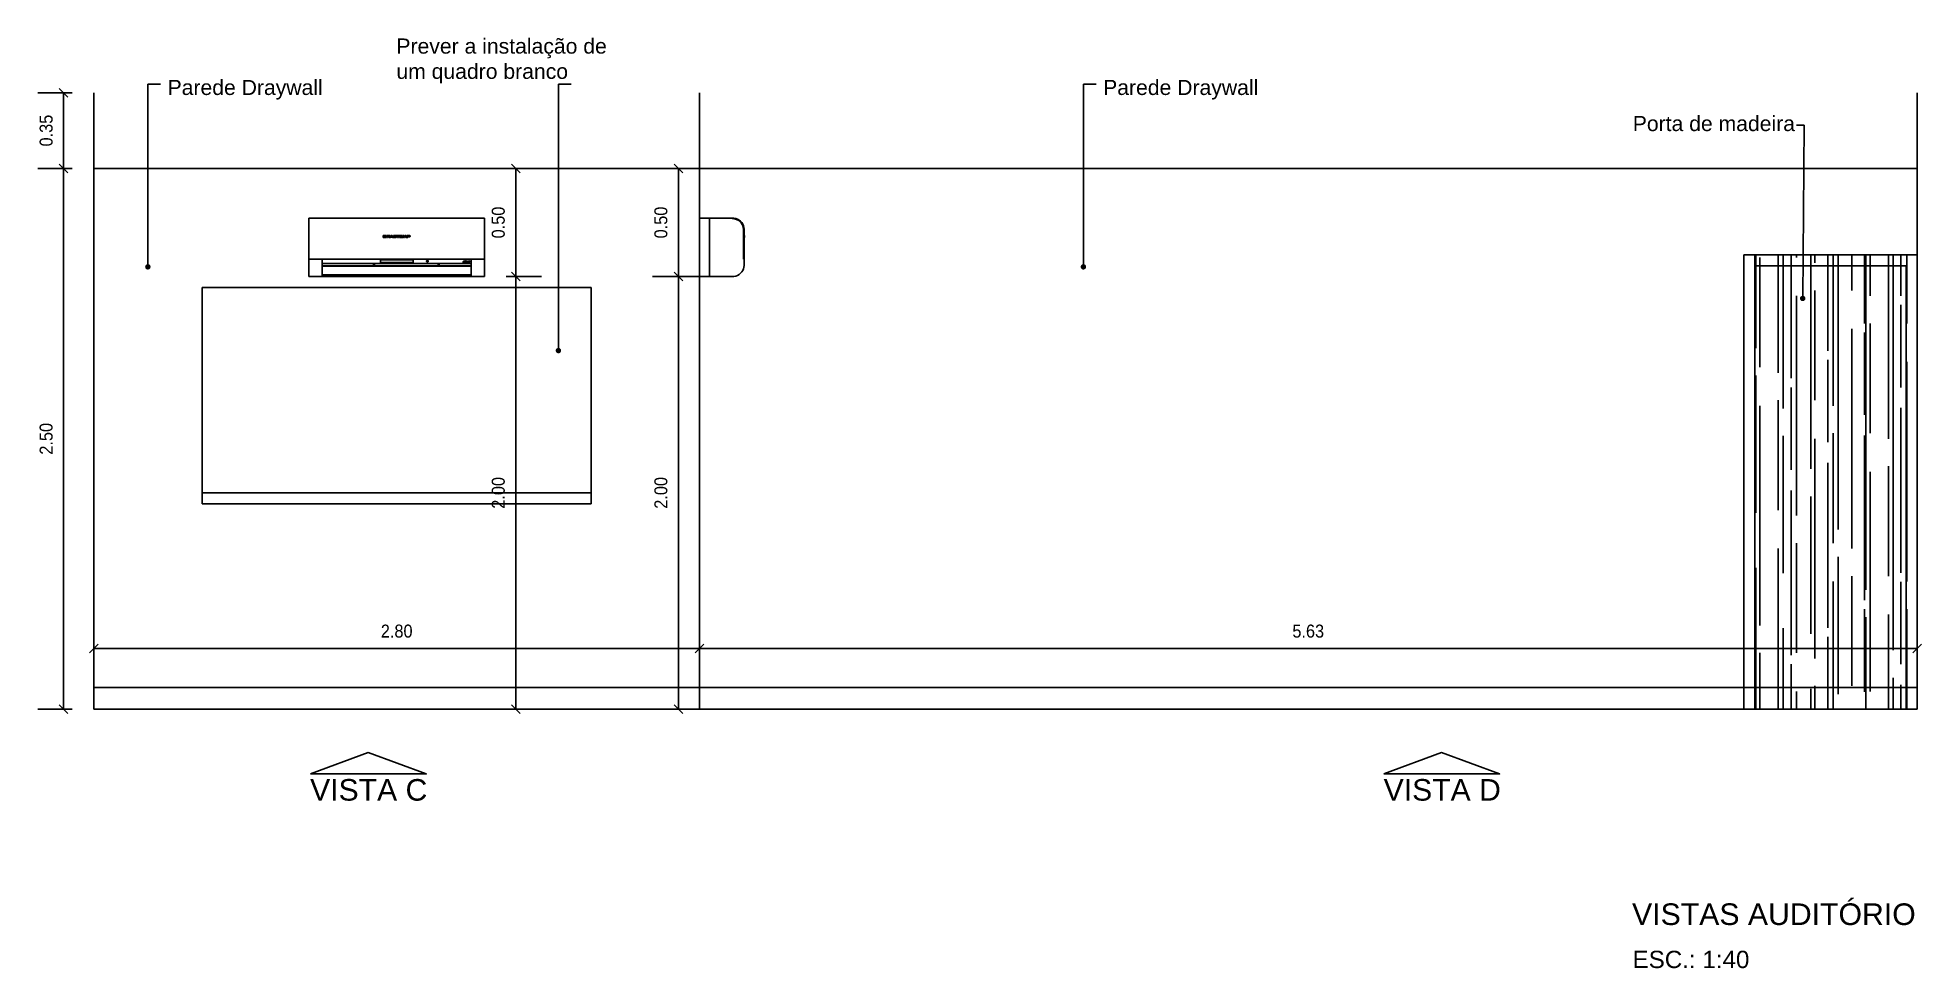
# Model space of a CAD drawing. Header units: millimetres. Extents: x 7034 to 7235, y -465 to -378.
# Drawn here: x 7104.89 to 7113.6, y -439.12 to -434.82 of the extents above; entities that cross this region are included whole.
import ezdxf

# ---------------------------------------------------------------- set-up
doc = ezdxf.new("R2010")
doc.units = ezdxf.units.MM
doc.header["$LTSCALE"] = 0.005
doc.linetypes.add('CONTINUO', pattern=[0])
doc.layers.get('0').update_dxf_attribs({"linetype": 'CONTINUO'})
doc.layers.get('DEFPOINTS').update_dxf_attribs({"linetype": 'CONTINUO', "lineweight": 15})
for name, color, linetype in [('- COTAS', 12, 'Continuous'), ('.DETALHES PRETO', 250, 'Continuous'), ('252', 252, 'Continuous'), ('ARQ-TEXTO', 3, 'Continuous'), ('ARQ_ALVENARIA', 6, 'Continuous'), ('ARQ_TXT_AMBIENTE', 3, 'Continuous'), ('DETALHES', 4, 'Continuous'), ('LL_DETALHES PRETO', 250, 'Continuous'), ('NN_COTA', 1, 'Continuous'), ('NN_GESSO', 5, 'Continuous')]:
    doc.layers.add(name, color=color, linetype=linetype)
doc.layers.add('TEXTO', color=7, linetype='Continuous', lineweight=15)
doc.styles.add('50', font='ARIALN.TTF', dxfattribs={"height": 0.1})
doc.styles.add('ARQ', font='arial.ttf', dxfattribs={"width": 0.9})
doc.styles.add('R80-20', font='simplex.shx', dxfattribs={"height": 0.04})
doc.styles.get("Standard").update_dxf_attribs({"font": 'arial.ttf'})
doc.dimstyles.new('1-40', dxfattribs={"dimtxt": 0.06, "dimasz": 0.04, "dimexe": 0.1195, "dimexo": 0.1, "dimgap": 0.05, "dimtad": 1, "dimzin": 0, "dimdsep": 46, "dimtxsty": 'ARQ', "dimblk": 'OBLIQUE', "dimcen": 0.09, "dimclrd": 1, "dimclre": 1, "dimclrt": 7, "dimadec": 0, "dimazin": 0, "dimtm": 1e-09, "dimtfac": 1, "dimtofl": 0, "dimtmove": 0, "dimatfit": 3, "dimfxl": 0.1, "dimfxlon": 1, "dimtolj": 1, "dimtzin": 0, "dimlwd": -1, "dimlwe": -1, "dimarcsym": 0})
doc.dimstyles.new('50', dxfattribs={"dimscale": 0, "dimtxt": 0.1, "dimasz": 0.025, "dimexe": 0.05, "dimexo": 0.05, "dimgap": 0.01, "dimtad": 1, "dimdec": 0, "dimlfac": 100, "dimzin": 0, "dimdsep": 46, "dimtxsty": '50', "dimblk": 'DOT', "dimcen": 0.02, "dimclrd": 1, "dimclre": 1, "dimclrt": 7, "dimadec": 0, "dimazin": 0, "dimtfac": 1, "dimtdec": 0, "dimtofl": 0, "dimtmove": 2, "dimatfit": 2, "dimldrblk": 'DOT', "dimfxl": 0.05, "dimtolj": 1, "dimtzin": 0, "dimlwd": -1, "dimarcsym": 0})

msp = doc.modelspace()

# ---------------------------------------------------------------- texts
at = {"color": 1, "char_height": 0.099753, "width": 0.677655, "attachment_point": 1, "style": 'R80-20'}
for s, insert in [('\\pi0.07087;{\\fArial|b0|i0|c0|p34;VISTA C}', (7106.0806, -438.2497)), ('\\pi0.07182;{\\fArial|b0|i0|c0|p34;VISTA D}', (7111.0437, -438.2497))]:
    msp.add_mtext(s, dxfattribs=dict(at, insert=insert))
at = {"layer": 'ARQ_TXT_AMBIENTE', "char_height": 0.07, "attachment_point": 1}
for s, width, heights, insert in [('Prever a instalação de um quadro branco', 1.076306, [0.3388], (7106.5505, -434.8255)), ('Parede Draywall', 0.754607, [0.2882], (7105.4925, -435.0168)), ('Parede Draywall', 0.754607, [0.2882], (7109.8185, -435.0168)), ('Porta de madeira', 1.03228, [0.2208], (7112.2675, -435.1837))]:
    msp.add_mtext_dynamic_manual_height_columns(s, width=width, gutter_width=0, heights=heights, dxfattribs=dict(at, insert=insert))
at = {"layer": 'TEXTO', "attachment_point": 1}
for s, width, insert, char_height in [('VISTAS AUDITÓRIO', 1.483156, (7112.2642, -438.8245), 0.1), ('ESC.: 1:40', 3.131207, (7112.2664, -439.0436), 0.08)]:
    msp.add_mtext_dynamic_manual_height_columns(s, width=width, gutter_width=12.5, heights=[0], dxfattribs=dict(at, insert=insert, char_height=char_height))

# ---------------------------------------------------------------- blocks, each defined once
blk = doc.blocks.new('seta')
at = {"layer": 'NN_COTA', "transparency": 33554549}
h = blk.add_hatch(dxfattribs=at)
h.set_pattern_fill('ANGLE', color=256)
h.set_pattern_definition([(0, (-0.006, 0.008), (0, 6.985), [5.08, -1.905]), (90, (-0.006, 0.008), (-6.985, 4e-16), [5.08, -1.905])])
h.paths.add_polyline_path([(17.271, -37.7472), (17.5387, -37.846), (17.8064, -37.7472)])
at = {"layer": 'NN_COTA'}
blk.add_lwpolyline([(17.271, -37.7472), (17.8064, -37.7472), (17.5387, -37.846), (17.271, -37.7472)], dxfattribs=at)
blk = doc.blocks.new('_OBLIQUE')
at = {"color": 0, "linetype": 'ByBlock'}
blk.add_line((-0.5, -0.5), (0.5, 0.5), dxfattribs=at)
blk = doc.blocks.new('*D67')
at = {"layer": '- COTAS', "color": 1, "transparency": 16777216}
for p, q in [((7105.0518, -435.4264), (7104.8923, -435.4264)), ((7105.0118, -437.9264), (7105.0118, -435.4264)), ((7105.0518, -437.9264), (7104.8923, -437.9264))]:
    blk.add_line(p, q, dxfattribs=at)
at = {"layer": 'DEFPOINTS', "color": 0, "transparency": 16777216}
for p in [(7105.0118, -435.4264), (7105.1518, -435.4264), (7105.1518, -437.9264)]:
    blk.add_point(p, dxfattribs=at)
at = {"layer": '- COTAS', "color": 1, "transparency": 16777216, "xscale": 0.04, "yscale": 0.04, "zscale": 0.04}
for p, rotation in [((7105.0118, -435.4264), 90), ((7105.0118, -437.9264), 270)]:
    blk.add_blockref('_OBLIQUE', p, dxfattribs=dict(at, rotation=rotation))
at = {"layer": '- COTAS', "color": 7, "transparency": 16777216, "insert": (7104.9311, -436.6764), "char_height": 0.06, "attachment_point": 5, "rotation": 90, "style": 'ARQ'}
blk.add_mtext('\\A1;2.50', dxfattribs=at)
blk = doc.blocks.new('*D68')
at = {"layer": '- COTAS', "color": 1, "transparency": 16777216}
for p, q in [((7105.0518, -435.0764), (7104.8923, -435.0764)), ((7105.0118, -435.4264), (7105.0118, -435.0764)), ((7105.0518, -435.4264), (7104.8923, -435.4264))]:
    blk.add_line(p, q, dxfattribs=at)
at = {"layer": 'DEFPOINTS', "color": 0, "transparency": 16777216}
for p in [(7105.0118, -435.0764), (7105.1518, -435.0764), (7105.1518, -435.4264)]:
    blk.add_point(p, dxfattribs=at)
at = {"layer": '- COTAS', "color": 1, "transparency": 16777216, "xscale": 0.04, "yscale": 0.04, "zscale": 0.04}
for p, rotation in [((7105.0118, -435.0764), 90), ((7105.0118, -435.4264), 270)]:
    blk.add_blockref('_OBLIQUE', p, dxfattribs=dict(at, rotation=rotation))
at = {"layer": '- COTAS', "color": 7, "transparency": 16777216, "insert": (7104.9311, -435.2514), "char_height": 0.06, "attachment_point": 5, "rotation": 90, "style": 'ARQ'}
blk.add_mtext('\\A1;0.35', dxfattribs=at)
blk = doc.blocks.new('_DOT')
at = {"color": 0, "linetype": 'ByBlock'}
blk.add_line((-0.5, 0), (-1, 0), dxfattribs=at)
at = {"color": 0, "linetype": 'ByBlock', "const_width": 0.5}
blk.add_lwpolyline([(-0.25, 0, 1), (0.25, 0, 1)], format="xyb", close=True, dxfattribs=at)
blk = doc.blocks.new('DOT')
at = {"layer": 'ARQ-TEXTO', "color": 0, "linetype": 'ByBlock'}
blk.add_line((-0.5, 0), (-1, 0), dxfattribs=at)
at = {"layer": 'ARQ-TEXTO', "color": 0, "linetype": 'ByBlock', "const_width": 0.5}
blk.add_lwpolyline([(-0.25, 0, 1), (0.25, 0, 1)], format="xyb", close=True, dxfattribs=at)
blk = doc.blocks.new('*D69')
at = {"layer": '- COTAS', "color": 1, "transparency": 16777216}
for p, q in [((7107.0585, -435.9264), (7107.222, -435.9264)), ((7107.1025, -435.9264), (7107.1025, -437.9264)), ((7107.2025, -437.9264), (7106.983, -437.9264))]:
    blk.add_line(p, q, dxfattribs=at)
at = {"layer": 'DEFPOINTS', "color": 0, "transparency": 16777216}
for p in [(7106.9585, -435.9264), (7107.1025, -437.9264), (7109.2585, -437.9264)]:
    blk.add_point(p, dxfattribs=at)
at = {"layer": '- COTAS', "color": 1, "transparency": 16777216, "xscale": 0.04, "yscale": 0.04, "zscale": 0.04}
for p, rotation in [((7107.1025, -435.9264), 90), ((7107.1025, -437.9264), 270)]:
    blk.add_blockref('_OBLIQUE', p, dxfattribs=dict(at, rotation=rotation))
at = {"layer": '- COTAS', "color": 7, "transparency": 16777216, "insert": (7107.0218, -436.9264), "char_height": 0.06, "attachment_point": 5, "rotation": 90, "style": 'ARQ'}
blk.add_mtext('\\A1;2.00', dxfattribs=at)
blk = doc.blocks.new('*D70')
at = {"layer": '- COTAS', "color": 1, "transparency": 16777216}
for p, q in [((7107.084, -435.4264), (7107.222, -435.4264)), ((7107.1025, -435.9264), (7107.1025, -435.4264)), ((7107.1025, -435.9264), (7107.222, -435.9264))]:
    blk.add_line(p, q, dxfattribs=at)
at = {"layer": 'DEFPOINTS', "color": 0, "transparency": 16777216}
for p in [(7106.984, -435.4264), (7107.1025, -435.4264), (7107.1025, -435.9264)]:
    blk.add_point(p, dxfattribs=at)
at = {"layer": '- COTAS', "color": 1, "transparency": 16777216, "xscale": 0.04, "yscale": 0.04, "zscale": 0.04}
for p, rotation in [((7107.1025, -435.4264), 90), ((7107.1025, -435.9264), 270)]:
    blk.add_blockref('_OBLIQUE', p, dxfattribs=dict(at, rotation=rotation))
at = {"layer": '- COTAS', "color": 7, "transparency": 16777216, "insert": (7107.0218, -435.6764), "char_height": 0.06, "attachment_point": 5, "rotation": 90, "style": 'ARQ'}
blk.add_mtext('\\A1;0.50', dxfattribs=at)
blk = doc.blocks.new('*D118')
at = {"layer": '- COTAS', "color": 1, "transparency": 16777216}
for p, q in [((7107.9518, -437.6464), (7107.9518, -437.5269)), ((7105.1518, -437.6464), (7105.1518, -437.7659)), ((7105.1518, -437.6464), (7107.9518, -437.6464))]:
    blk.add_line(p, q, dxfattribs=at)
at = {"layer": 'DEFPOINTS', "color": 0, "transparency": 16777216}
for p in [(7105.1518, -437.6464), (7107.9518, -437.6464), (7107.9518, -437.6464)]:
    blk.add_point(p, dxfattribs=at)
at = {"layer": '- COTAS', "color": 1, "transparency": 16777216, "xscale": 0.04, "yscale": 0.04, "zscale": 0.04, "rotation": 180}
blk.add_blockref('_OBLIQUE', (7105.1518, -437.6464), dxfattribs=at)
at = {"layer": '- COTAS', "color": 1, "transparency": 16777216, "xscale": 0.04, "yscale": 0.04, "zscale": 0.04}
blk.add_blockref('_OBLIQUE', (7107.9518, -437.6464), dxfattribs=at)
at = {"layer": '- COTAS', "color": 7, "transparency": 16777216, "insert": (7106.5518, -437.5658), "char_height": 0.06, "attachment_point": 5, "style": 'ARQ'}
blk.add_mtext('\\A1;2.80', dxfattribs=at)
blk = doc.blocks.new('*D119')
at = {"layer": '- COTAS', "color": 1, "transparency": 16777216}
for p, q in [((7113.5818, -437.6464), (7113.5818, -437.5269)), ((7107.9518, -437.6464), (7107.9518, -437.7659)), ((7107.9518, -437.6464), (7113.5818, -437.6464))]:
    blk.add_line(p, q, dxfattribs=at)
at = {"layer": 'DEFPOINTS', "color": 0, "transparency": 16777216}
for p in [(7107.9518, -437.6464), (7113.5818, -437.6464), (7113.5818, -437.6464)]:
    blk.add_point(p, dxfattribs=at)
at = {"layer": '- COTAS', "color": 1, "transparency": 16777216, "xscale": 0.04, "yscale": 0.04, "zscale": 0.04, "rotation": 180}
blk.add_blockref('_OBLIQUE', (7107.9518, -437.6464), dxfattribs=at)
at = {"layer": '- COTAS', "color": 1, "transparency": 16777216, "xscale": 0.04, "yscale": 0.04, "zscale": 0.04}
blk.add_blockref('_OBLIQUE', (7113.5818, -437.6464), dxfattribs=at)
at = {"layer": '- COTAS', "color": 7, "transparency": 16777216, "insert": (7110.7668, -437.5658), "char_height": 0.06, "attachment_point": 5, "style": 'ARQ'}
blk.add_mtext('\\A1;5.63', dxfattribs=at)
blk = doc.blocks.new('*D151')
at = {"layer": '- COTAS', "color": 1, "transparency": 16777216}
for p, q in [((7107.8543, -435.9264), (7107.7348, -435.9264)), ((7107.8543, -435.9264), (7107.8543, -437.9264)), ((7107.8543, -437.9264), (7107.7348, -437.9264))]:
    blk.add_line(p, q, dxfattribs=at)
at = {"layer": 'DEFPOINTS', "color": 0, "transparency": 16777216}
for p in [(7107.9518, -435.9264), (7107.8543, -437.9264), (7107.9518, -437.9264)]:
    blk.add_point(p, dxfattribs=at)
at = {"layer": '- COTAS', "color": 1, "transparency": 16777216, "xscale": 0.04, "yscale": 0.04, "zscale": 0.04}
for p, rotation in [((7107.8543, -435.9264), 90), ((7107.8543, -437.9264), 270)]:
    blk.add_blockref('_OBLIQUE', p, dxfattribs=dict(at, rotation=rotation))
at = {"layer": '- COTAS', "color": 7, "transparency": 16777216, "insert": (7107.7737, -436.9264), "char_height": 0.06, "attachment_point": 5, "rotation": 90, "style": 'ARQ'}
blk.add_mtext('\\A1;2.00', dxfattribs=at)
blk = doc.blocks.new('*D152')
at = {"layer": '- COTAS', "color": 1, "transparency": 16777216}
for p, q in [((7107.8543, -435.4264), (7107.9738, -435.4264)), ((7107.8543, -435.9264), (7107.8543, -435.4264)), ((7107.8543, -435.9264), (7107.9738, -435.9264))]:
    blk.add_line(p, q, dxfattribs=at)
at = {"layer": 'DEFPOINTS', "color": 0, "transparency": 16777216}
for p in [(7107.8543, -435.4264), (7107.8543, -435.4264), (7107.8543, -435.9264)]:
    blk.add_point(p, dxfattribs=at)
at = {"layer": '- COTAS', "color": 1, "transparency": 16777216, "xscale": 0.04, "yscale": 0.04, "zscale": 0.04}
for p, rotation in [((7107.8543, -435.4264), 90), ((7107.8543, -435.9264), 270)]:
    blk.add_blockref('_OBLIQUE', p, dxfattribs=dict(at, rotation=rotation))
at = {"layer": '- COTAS', "color": 7, "transparency": 16777216, "insert": (7107.7737, -435.6764), "char_height": 0.06, "attachment_point": 5, "rotation": 90, "style": 'ARQ'}
blk.add_mtext('\\A1;0.50', dxfattribs=at)

# ---------------------------------------------------------------- dimensions: what is measured, and where the dimension line sits
at = {"layer": '- COTAS'}
for base, p1, p2, picture, middle in [((7105.0118, -435.0764), (7105.1518, -435.4264), (7105.1518, -435.0764), '*D68', (7104.9311, -435.2514)), ((7105.0118, -435.4264), (7105.1518, -437.9264), (7105.1518, -435.4264), '*D67', (7104.9311, -436.6764)), ((7107.1025, -435.4264), (7107.1025, -435.9264), (7106.984, -435.4264), '*D70', (7107.0218, -435.6764)), ((7107.8543, -435.4264), (7107.8543, -435.9264), (7107.8543, -435.4264), '*D152', (7107.7737, -435.6764)), ((7107.1025, -437.9264), (7106.9585, -435.9264), (7109.2585, -437.9264), '*D69', (7107.0218, -436.9264)), ((7107.8543, -437.9264), (7107.9518, -435.9264), (7107.9518, -437.9264), '*D151', (7107.7737, -436.9264))]:
    dim = msp.add_linear_dim(base=base, p1=p1, p2=p2, angle=90, dimstyle='1-40', dxfattribs=at)
    dim.commit()
    dim.dimension.update_dxf_attribs({"geometry": picture, "text_midpoint": middle})
for base, p1, p2, picture, middle in [((7107.9518, -437.6464), (7105.1518, -437.6464), (7107.9518, -437.6464), '*D118', (7106.5518, -437.5658)), ((7113.5818, -437.6464), (7107.9518, -437.6464), (7113.5818, -437.6464), '*D119', (7110.7668, -437.5658))]:
    dim = msp.add_linear_dim(base=base, p1=p1, p2=p2, dimstyle='1-40', dxfattribs=at)
    dim.commit()
    dim.dimension.update_dxf_attribs({"geometry": picture, "text_midpoint": middle})

# ---------------------------------------------------------------- hatches: boundary and pattern name
at = {"layer": '.DETALHES PRETO'}
h = msp.add_hatch(dxfattribs=at)
h.set_pattern_fill('AR-RROOF', color=33, scale=0.005, angle=90)
h.set_pattern_definition([(90, (8.20242, -15.70938), (-0.127, 0.2794), [1.905, -0.254, 0.635, -0.127]), (90, (8.13892, -15.54047), (-0.16891, -0.127), [0.381, -0.04191, 0.762, -0.09525]), (90, (8.09447, -15.645875), (-0.08509, 0.6604), [1.016, -0.1778, 0.508, -0.127])])
h.paths.add_polyline_path([(7113.5518, -435.8564), (7112.8118, -435.8564), (7112.8118, -437.9264), (7113.5518, -437.9264)], flags=17)
h.paths.add_polyline_path([(7113.5818, -435.8264), (7112.7818, -435.8264), (7112.7818, -437.9264), (7112.8118, -437.9264), (7112.8118, -435.8564), (7113.5518, -435.8564), (7113.5518, -437.9264), (7113.5818, -437.9264)])

# ---------------------------------------------------------------- linework, layer by layer
for p, q in [((7112.7818, -435.8264), (7113.5818, -435.8264)), ((7112.7818, -437.9264), (7112.7818, -435.8264)), ((7113.5818, -437.9264), (7113.5818, -435.8264)), ((7112.8318, -435.8764), (7113.5318, -435.8764)), ((7112.8318, -437.9264), (7112.8318, -435.8764)), ((7113.5318, -437.9264), (7113.5318, -435.8764))]:
    msp.add_line(p, q, dxfattribs=at)
msp.add_lwpolyline([(7113.5818, -437.9264), (7113.5818, -435.8264), (7112.7818, -435.8264), (7112.7818, -437.9264)], dxfattribs=at)
at = {"layer": '252'}
for p, q in [((7105.6518, -435.9764), (7107.4518, -435.9764)), ((7105.6518, -436.9764), (7105.6518, -435.9764)), ((7107.4518, -436.9764), (7107.4518, -435.9764)), ((7105.6518, -436.9264), (7107.4518, -436.9264)), ((7105.6518, -436.9764), (7107.4518, -436.9764))]:
    msp.add_line(p, q, dxfattribs=at)
at = {"layer": 'ARQ_ALVENARIA'}
for p, q in [((7105.1518, -437.9264), (7105.1518, -435.0764)), ((7107.9518, -437.9264), (7107.9518, -435.0764)), ((7113.5818, -437.9264), (7113.5818, -435.0764)), ((7105.1518, -437.9264), (7113.5818, -437.9264))]:
    msp.add_line(p, q, dxfattribs=at)
at = {"layer": 'DETALHES'}
msp.add_line((7113.5818, -435.4264), (7105.1518, -435.4264), dxfattribs=at)
at = {"layer": 'LL_DETALHES PRETO'}
for p, q in [((7106.1451, -435.6556), (7106.1451, -435.6582)), ((7106.1451, -435.6556), (7106.1455, -435.6556)), ((7106.1451, -435.6582), (7106.1455, -435.6582)), ((7106.1451, -435.8461), (7106.1451, -435.6582)), ((7106.1455, -435.6582), (7106.1455, -435.6556)), ((7106.1455, -435.6556), (7106.958, -435.6556)), ((7106.1455, -435.8461), (7106.1455, -435.6582)), ((7106.958, -435.6556), (7106.9585, -435.6556)), ((7106.958, -435.6556), (7106.958, -435.6582)), ((7106.958, -435.6582), (7106.9585, -435.6582)), ((7106.958, -435.6582), (7106.958, -435.8461)), ((7106.9585, -435.6556), (7106.9585, -435.6582)), ((7106.9585, -435.8461), (7106.9585, -435.6582)), ((7107.9518, -435.9264), (7107.9518, -435.6556)), ((7107.998, -435.6556), (7107.9518, -435.6556)), ((7107.998, -435.6556), (7108.1024, -435.6556)), ((7107.998, -435.9264), (7107.998, -435.6556)), ((7108.1024, -435.6556), (7108.111, -435.6562)), ((7108.1024, -435.6556), (7108.1024, -435.6582)), ((7108.1024, -435.6582), (7108.1106, -435.6588)), ((7108.1106, -435.6588), (7108.1186, -435.6606)), ((7108.111, -435.6562), (7108.1195, -435.6581)), ((7108.1186, -435.6606), (7108.1263, -435.6636)), ((7108.1195, -435.6581), (7108.1275, -435.6613)), ((7108.1263, -435.6636), (7108.1333, -435.6676)), ((7108.1275, -435.6613), (7108.135, -435.6655)), ((7108.1333, -435.6676), (7108.1396, -435.6726)), ((7108.135, -435.6655), (7108.1416, -435.6708)), ((7108.1396, -435.6726), (7108.145, -435.6785)), ((7108.1416, -435.6708), (7108.1472, -435.677)), ((7106.4893, -435.7464), (7106.4893, -435.7357)), ((7106.4893, -435.7357), (7106.5009, -435.7357)), ((7106.5009, -435.7464), (7106.4893, -435.7464)), ((7106.4929, -435.7379), (7106.4929, -435.7397)), ((7106.499, -435.7379), (7106.4929, -435.7379)), ((7106.4929, -435.7397), (7106.499, -435.7397)), ((7106.4929, -435.7423), (7106.4929, -435.7441)), ((7106.499, -435.7423), (7106.4929, -435.7423)), ((7106.4929, -435.7441), (7106.499, -435.7441)), ((7106.4991, -435.7379), (7106.499, -435.7379)), ((7106.499, -435.7397), (7106.4991, -435.7397)), ((7106.4991, -435.7424), (7106.499, -435.7423)), ((7106.499, -435.7441), (7106.4991, -435.7441)), ((7106.4992, -435.738), (7106.4991, -435.7379)), ((7106.4991, -435.7397), (7106.4992, -435.7397)), ((7106.4992, -435.7424), (7106.4991, -435.7424)), ((7106.4991, -435.7441), (7106.4992, -435.7441)), ((7106.4993, -435.738), (7106.4992, -435.738)), ((7106.4992, -435.7397), (7106.4993, -435.7396)), ((7106.4993, -435.7424), (7106.4992, -435.7424)), ((7106.4992, -435.7441), (7106.4993, -435.7441)), ((7106.4993, -435.738), (7106.4993, -435.738)), ((7106.4994, -435.7381), (7106.4993, -435.738)), ((7106.4993, -435.7396), (7106.4994, -435.7395)), ((7106.4993, -435.7396), (7106.4993, -435.7396)), ((7106.4993, -435.7425), (7106.4993, -435.7424)), ((7106.4994, -435.7425), (7106.4993, -435.7425)), ((7106.4993, -435.744), (7106.4994, -435.744)), ((7106.4993, -435.7441), (7106.4993, -435.744)), ((7106.4995, -435.7382), (7106.4994, -435.7381)), ((7106.4994, -435.7395), (7106.4995, -435.7395)), ((7106.4995, -435.7426), (7106.4994, -435.7425)), ((7106.4994, -435.744), (7106.4995, -435.7439)), ((7106.4995, -435.7382), (7106.4995, -435.7382)), ((7106.4995, -435.7383), (7106.4995, -435.7382)), ((7106.4996, -435.7384), (7106.4995, -435.7383)), ((7106.4995, -435.7393), (7106.4996, -435.7392)), ((7106.4995, -435.7394), (7106.4995, -435.7393)), ((7106.4995, -435.7395), (7106.4995, -435.7394)), ((7106.4995, -435.7427), (7106.4995, -435.7426)), ((7106.4995, -435.7427), (7106.4995, -435.7427)), ((7106.4996, -435.7428), (7106.4995, -435.7427)), ((7106.4995, -435.7437), (7106.4996, -435.7436)), ((7106.4995, -435.7438), (7106.4995, -435.7437)), ((7106.4995, -435.7439), (7106.4995, -435.7438)), ((7106.4996, -435.7385), (7106.4996, -435.7384)), ((7106.4996, -435.7391), (7106.4996, -435.7385)), ((7106.4996, -435.7392), (7106.4996, -435.7391)), ((7106.4996, -435.7429), (7106.4996, -435.7428)), ((7106.4996, -435.7435), (7106.4996, -435.7429)), ((7106.4996, -435.7436), (7106.4996, -435.7435)), ((7106.5009, -435.7357), (7106.5014, -435.7357)), ((7106.5014, -435.7463), (7106.5009, -435.7464)), ((7106.5014, -435.7357), (7106.5019, -435.7358)), ((7106.5019, -435.7462), (7106.5014, -435.7463)), ((7106.5015, -435.741), (7106.5019, -435.7411)), ((7106.5019, -435.741), (7106.5015, -435.741)), ((7106.5019, -435.7358), (7106.5023, -435.736)), ((7106.5023, -435.7409), (7106.5019, -435.741)), ((7106.5019, -435.7411), (7106.5023, -435.7411)), ((7106.5023, -435.746), (7106.5019, -435.7462)), ((7106.5023, -435.736), (7106.5027, -435.7362)), ((7106.5026, -435.7408), (7106.5023, -435.7409)), ((7106.5023, -435.7411), (7106.5026, -435.7413)), ((7106.5027, -435.7458), (7106.5023, -435.746)), ((7106.503, -435.7406), (7106.5026, -435.7408)), ((7106.5026, -435.7413), (7106.503, -435.7415)), ((7106.5027, -435.7362), (7106.5031, -435.7365)), ((7106.5031, -435.7455), (7106.5027, -435.7458)), ((7106.5032, -435.7403), (7106.503, -435.7406)), ((7106.503, -435.7415), (7106.5032, -435.7417)), ((7106.5031, -435.7365), (7106.5034, -435.7369)), ((7106.5034, -435.7451), (7106.5031, -435.7455)), ((7106.5035, -435.74), (7106.5032, -435.7403)), ((7106.5032, -435.7417), (7106.5035, -435.742)), ((7106.5034, -435.7369), (7106.5036, -435.7373)), ((7106.5036, -435.7447), (7106.5034, -435.7451)), ((7106.5037, -435.7397), (7106.5035, -435.74)), ((7106.5035, -435.742), (7106.5037, -435.7423)), ((7106.5036, -435.7373), (7106.5038, -435.7377)), ((7106.5038, -435.7443), (7106.5036, -435.7447)), ((7106.5038, -435.7394), (7106.5037, -435.7397)), ((7106.5037, -435.7423), (7106.5038, -435.7427)), ((7106.5038, -435.7377), (7106.5039, -435.7382)), ((7106.5039, -435.739), (7106.5038, -435.7394)), ((7106.5038, -435.7427), (7106.5039, -435.743)), ((7106.5039, -435.7439), (7106.5038, -435.7443)), ((7106.5039, -435.7382), (7106.5039, -435.7386)), ((7106.5039, -435.7386), (7106.5039, -435.739)), ((7106.5039, -435.743), (7106.5039, -435.7434)), ((7106.5039, -435.7434), (7106.5039, -435.7439)), ((7106.5055, -435.7464), (7106.5055, -435.7357)), ((7106.5055, -435.7357), (7106.5165, -435.7357)), ((7106.509, -435.7464), (7106.5055, -435.7464)), ((7106.509, -435.7382), (7106.509, -435.7398)), ((7106.515, -435.7382), (7106.509, -435.7382)), ((7106.509, -435.7398), (7106.515, -435.7398)), ((7106.5127, -435.7423), (7106.509, -435.7423)), ((7106.509, -435.7423), (7106.509, -435.7464)), ((7106.5151, -435.7464), (7106.5127, -435.7423)), ((7106.5151, -435.7382), (7106.515, -435.7382)), ((7106.515, -435.7398), (7106.5151, -435.7398)), ((7106.5152, -435.7382), (7106.5151, -435.7382)), ((7106.5151, -435.7398), (7106.5152, -435.7398)), ((7106.5191, -435.7464), (7106.5151, -435.7464)), ((7106.5153, -435.7383), (7106.5152, -435.7382)), ((7106.5152, -435.7398), (7106.5153, -435.7398)), ((7106.5154, -435.7383), (7106.5153, -435.7383)), ((7106.5153, -435.7398), (7106.5154, -435.7397)), ((7106.5155, -435.7384), (7106.5154, -435.7383)), ((7106.5154, -435.7397), (7106.5155, -435.7396)), ((7106.5155, -435.7385), (7106.5155, -435.7384)), ((7106.5156, -435.7385), (7106.5155, -435.7385)), ((7106.5155, -435.7396), (7106.5156, -435.7395)), ((7106.5155, -435.7396), (7106.5155, -435.7396)), ((7106.5156, -435.7386), (7106.5156, -435.7385)), ((7106.5156, -435.7387), (7106.5156, -435.7386)), ((7106.5156, -435.7388), (7106.5156, -435.7387)), ((7106.5156, -435.7392), (7106.5156, -435.7388)), ((7106.5156, -435.7393), (7106.5156, -435.7392)), ((7106.5156, -435.7394), (7106.5156, -435.7393)), ((7106.5156, -435.7395), (7106.5156, -435.7394)), ((7106.5165, -435.7357), (7106.5171, -435.7357)), ((7106.5168, -435.7423), (7106.5191, -435.7464)), ((7106.5171, -435.7423), (7106.5168, -435.7423)), ((7106.5171, -435.7357), (7106.5176, -435.7358)), ((7106.5176, -435.7423), (7106.5171, -435.7423)), ((7106.5176, -435.7358), (7106.5182, -435.7361)), ((7106.5181, -435.7422), (7106.5176, -435.7423)), ((7106.5185, -435.742), (7106.5181, -435.7422)), ((7106.5182, -435.7361), (7106.5186, -435.7363)), ((7106.5189, -435.7418), (7106.5185, -435.742)), ((7106.5186, -435.7363), (7106.5191, -435.7367)), ((7106.5192, -435.7415), (7106.5189, -435.7418)), ((7106.5191, -435.7367), (7106.5194, -435.7371)), ((7106.5196, -435.7411), (7106.5192, -435.7415)), ((7106.5194, -435.7371), (7106.5197, -435.7376)), ((7106.5195, -435.7464), (7106.5255, -435.7363)), ((7106.5236, -435.7464), (7106.5195, -435.7464)), ((7106.5198, -435.7407), (7106.5196, -435.7411)), ((7106.5197, -435.7376), (7106.52, -435.7381)), ((7106.52, -435.7403), (7106.5198, -435.7407)), ((7106.52, -435.7381), (7106.5201, -435.7386)), ((7106.5201, -435.7399), (7106.52, -435.7403)), ((7106.5201, -435.7386), (7106.5201, -435.7392)), ((7106.5201, -435.7392), (7106.5201, -435.7394)), ((7106.5201, -435.7394), (7106.5201, -435.7399)), ((7106.5249, -435.7441), (7106.5236, -435.7464)), ((7106.5308, -435.7441), (7106.5249, -435.7441)), ((7106.5255, -435.7363), (7106.5256, -435.7361)), ((7106.5256, -435.7361), (7106.5258, -435.7359)), ((7106.5258, -435.7359), (7106.526, -435.7358)), ((7106.5279, -435.7391), (7106.5259, -435.7423)), ((7106.5259, -435.7423), (7106.5298, -435.7423)), ((7106.526, -435.7358), (7106.5263, -435.7357)), ((7106.5263, -435.7357), (7106.5265, -435.7357)), ((7106.5265, -435.7357), (7106.5292, -435.7357)), ((7106.5298, -435.7423), (7106.5279, -435.7391)), ((7106.5292, -435.7357), (7106.5295, -435.7357)), ((7106.5295, -435.7357), (7106.5297, -435.7358)), ((7106.5297, -435.7358), (7106.5299, -435.7359)), ((7106.5299, -435.7359), (7106.5301, -435.7361)), ((7106.5301, -435.7361), (7106.5303, -435.7363)), ((7106.5303, -435.7363), (7106.5362, -435.7464)), ((7106.5322, -435.7464), (7106.5308, -435.7441)), ((7106.5362, -435.7464), (7106.5322, -435.7464)), ((7106.5365, -435.7382), (7106.5366, -435.7377)), ((7106.5365, -435.7386), (7106.5365, -435.7382)), ((7106.5365, -435.7394), (7106.5365, -435.7386)), ((7106.5365, -435.7399), (7106.5365, -435.7394)), ((7106.5366, -435.7403), (7106.5365, -435.7399)), ((7106.5366, -435.7377), (7106.5368, -435.7373)), ((7106.5368, -435.7407), (7106.5366, -435.7403)), ((7106.5368, -435.7373), (7106.5371, -435.7369)), ((7106.5371, -435.7411), (7106.5368, -435.7407)), ((7106.537, -435.7464), (7106.537, -435.7441)), ((7106.537, -435.7441), (7106.546, -435.7441)), ((7106.5473, -435.7464), (7106.537, -435.7464)), ((7106.5371, -435.7369), (7106.5374, -435.7365)), ((7106.5374, -435.7415), (7106.5371, -435.7411)), ((7106.5374, -435.7365), (7106.5377, -435.7362)), ((7106.5377, -435.7418), (7106.5374, -435.7415)), ((7106.5377, -435.7362), (7106.5381, -435.736)), ((7106.5381, -435.742), (7106.5377, -435.7418)), ((7106.5381, -435.736), (7106.5386, -435.7358)), ((7106.5386, -435.7422), (7106.5381, -435.742)), ((7106.5386, -435.7358), (7106.539, -435.7357)), ((7106.539, -435.7423), (7106.5386, -435.7422)), ((7106.539, -435.7357), (7106.5395, -435.7357)), ((7106.5395, -435.7423), (7106.539, -435.7423)), ((7106.5395, -435.7357), (7106.5503, -435.7357)), ((7106.546, -435.7423), (7106.5395, -435.7423)), ((7106.5397, -435.7386), (7106.5396, -435.7387)), ((7106.5396, -435.7387), (7106.5396, -435.7388)), ((7106.5396, -435.7388), (7106.5396, -435.7392)), ((7106.5396, -435.7392), (7106.5396, -435.7393)), ((7106.5396, -435.7393), (7106.5397, -435.7394)), ((7106.5397, -435.7385), (7106.5397, -435.7386)), ((7106.5398, -435.7385), (7106.5397, -435.7385)), ((7106.5397, -435.7394), (7106.5397, -435.7395)), ((7106.5397, -435.7395), (7106.5398, -435.7396)), ((7106.5399, -435.7383), (7106.5398, -435.7384)), ((7106.5398, -435.7384), (7106.5398, -435.7385)), ((7106.5398, -435.7396), (7106.5399, -435.7397)), ((7106.5398, -435.7396), (7106.5398, -435.7396)), ((7106.54, -435.7383), (7106.5399, -435.7383)), ((7106.5399, -435.7397), (7106.54, -435.7398)), ((7106.5401, -435.7382), (7106.54, -435.7383)), ((7106.54, -435.7398), (7106.5401, -435.7398)), ((7106.5401, -435.7382), (7106.5401, -435.7382)), ((7106.5402, -435.7382), (7106.5401, -435.7382)), ((7106.5401, -435.7398), (7106.5402, -435.7398)), ((7106.5401, -435.7398), (7106.5401, -435.7398)), ((7106.5503, -435.7382), (7106.5402, -435.7382)), ((7106.5402, -435.7398), (7106.5473, -435.7398)), ((7106.546, -435.7424), (7106.546, -435.7423)), ((7106.5461, -435.7424), (7106.546, -435.7424)), ((7106.546, -435.7441), (7106.5461, -435.7441)), ((7106.546, -435.7441), (7106.546, -435.7441)), ((7106.5462, -435.7424), (7106.5461, -435.7424)), ((7106.5461, -435.7441), (7106.5462, -435.7441)), ((7106.5463, -435.7425), (7106.5462, -435.7424)), ((7106.5462, -435.7441), (7106.5463, -435.744)), ((7106.5464, -435.7425), (7106.5463, -435.7425)), ((7106.5463, -435.744), (7106.5464, -435.744)), ((7106.5464, -435.7426), (7106.5464, -435.7425)), ((7106.5465, -435.7427), (7106.5464, -435.7426)), ((7106.5464, -435.7439), (7106.5465, -435.7438)), ((7106.5464, -435.744), (7106.5464, -435.7439)), ((7106.5465, -435.7427), (7106.5465, -435.7427)), ((7106.5465, -435.7428), (7106.5465, -435.7427)), ((7106.5466, -435.7429), (7106.5465, -435.7428)), ((7106.5465, -435.7436), (7106.5466, -435.7435)), ((7106.5465, -435.7437), (7106.5465, -435.7436)), ((7106.5465, -435.7438), (7106.5465, -435.7437)), ((7106.5466, -435.7435), (7106.5466, -435.7429)), ((7106.5473, -435.7398), (7106.5477, -435.7399)), ((7106.5477, -435.7463), (7106.5473, -435.7464)), ((7106.5477, -435.7399), (7106.5482, -435.74)), ((7106.5482, -435.7462), (7106.5477, -435.7463)), ((7106.5482, -435.74), (7106.5486, -435.7401)), ((7106.5486, -435.7461), (7106.5482, -435.7462)), ((7106.5486, -435.7401), (7106.549, -435.7404)), ((7106.549, -435.7458), (7106.5486, -435.7461)), ((7106.549, -435.7404), (7106.5494, -435.7407)), ((7106.5494, -435.7455), (7106.549, -435.7458)), ((7106.5494, -435.7407), (7106.5497, -435.741)), ((7106.5497, -435.7452), (7106.5494, -435.7455)), ((7106.5497, -435.741), (7106.5499, -435.7414)), ((7106.5499, -435.7448), (7106.5497, -435.7452)), ((7106.5499, -435.7414), (7106.5501, -435.7418)), ((7106.5501, -435.7443), (7106.5499, -435.7448)), ((7106.5501, -435.7418), (7106.5502, -435.7423)), ((7106.5502, -435.7439), (7106.5501, -435.7443)), ((7106.5502, -435.7423), (7106.5503, -435.7428)), ((7106.5503, -435.7434), (7106.5502, -435.7439)), ((7106.5503, -435.7357), (7106.5503, -435.7382)), ((7106.5503, -435.7428), (7106.5503, -435.7434)), ((7106.5513, -435.7382), (7106.5513, -435.7357)), ((7106.5513, -435.7357), (7106.5635, -435.7357)), ((7106.5555, -435.7382), (7106.5513, -435.7382)), ((7106.5555, -435.7464), (7106.5555, -435.7382)), ((7106.5595, -435.7464), (7106.5555, -435.7464)), ((7106.5595, -435.7382), (7106.5595, -435.7464)), ((7106.5635, -435.7382), (7106.5595, -435.7382)), ((7106.5635, -435.7357), (7106.5635, -435.7382)), ((7106.5645, -435.7386), (7106.5646, -435.7382)), ((7106.5645, -435.7434), (7106.5645, -435.7386)), ((7106.5646, -435.7439), (7106.5645, -435.7434)), ((7106.5646, -435.7382), (7106.5647, -435.7377)), ((7106.5647, -435.7443), (7106.5646, -435.7439)), ((7106.5647, -435.7377), (7106.5649, -435.7373)), ((7106.5649, -435.7448), (7106.5647, -435.7443)), ((7106.5649, -435.7373), (7106.5651, -435.7369)), ((7106.5651, -435.7452), (7106.5649, -435.7448)), ((7106.5651, -435.7369), (7106.5654, -435.7365)), ((7106.5654, -435.7455), (7106.5651, -435.7452)), ((7106.5654, -435.7365), (7106.5658, -435.7362)), ((7106.5658, -435.7458), (7106.5654, -435.7455)), ((7106.5658, -435.7362), (7106.5662, -435.736)), ((7106.5662, -435.7461), (7106.5658, -435.7458)), ((7106.5662, -435.736), (7106.5666, -435.7358)), ((7106.5666, -435.7462), (7106.5662, -435.7461)), ((7106.5666, -435.7358), (7106.5671, -435.7357)), ((7106.5671, -435.7463), (7106.5666, -435.7462)), ((7106.5671, -435.7357), (7106.5675, -435.7357)), ((7106.5675, -435.7464), (7106.5671, -435.7463)), ((7106.5675, -435.7357), (7106.5785, -435.7357)), ((7106.5785, -435.7464), (7106.5675, -435.7464)), ((7106.5685, -435.7389), (7106.5684, -435.739)), ((7106.5684, -435.739), (7106.5684, -435.7392)), ((7106.5684, -435.7392), (7106.5684, -435.7394)), ((7106.5684, -435.7394), (7106.5684, -435.7398)), ((7106.5695, -435.7423), (7106.5684, -435.7398)), ((7106.5684, -435.7398), (7106.5767, -435.7398)), ((7106.5684, -435.7398), (7106.5684, -435.743)), ((7106.5684, -435.743), (7106.5684, -435.7431)), ((7106.5684, -435.7431), (7106.5684, -435.7433)), ((7106.5684, -435.7433), (7106.5685, -435.7435)), ((7106.5686, -435.7387), (7106.5685, -435.7389)), ((7106.5685, -435.7435), (7106.5686, -435.7436)), ((7106.5687, -435.7386), (7106.5686, -435.7387)), ((7106.5686, -435.7436), (7106.5687, -435.7438)), ((7106.5689, -435.7384), (7106.5687, -435.7386)), ((7106.5687, -435.7438), (7106.5689, -435.7439)), ((7106.569, -435.7383), (7106.5689, -435.7384)), ((7106.5689, -435.7439), (7106.569, -435.744)), ((7106.5692, -435.7383), (7106.569, -435.7383)), ((7106.569, -435.744), (7106.5692, -435.7441)), ((7106.5694, -435.7382), (7106.5692, -435.7383)), ((7106.5692, -435.7441), (7106.5694, -435.7441)), ((7106.5696, -435.7382), (7106.5694, -435.7382)), ((7106.5694, -435.7441), (7106.5696, -435.7441)), ((7106.5785, -435.7423), (7106.5695, -435.7423)), ((7106.5785, -435.7382), (7106.5696, -435.7382)), ((7106.5696, -435.7441), (7106.5785, -435.7441)), ((7106.5767, -435.7398), (7106.5785, -435.7423)), ((7106.5785, -435.7357), (7106.5785, -435.7382)), ((7106.5785, -435.7441), (7106.5785, -435.7464)), ((7106.5794, -435.7464), (7106.5822, -435.7357)), ((7106.5829, -435.7464), (7106.5794, -435.7464)), ((7106.5822, -435.7357), (7106.5868, -435.7357)), ((7106.5849, -435.7389), (7106.5829, -435.7464)), ((7106.5873, -435.7464), (7106.5849, -435.7389)), ((7106.5868, -435.7357), (7106.5892, -435.7429)), ((7106.5912, -435.7464), (7106.5873, -435.7464)), ((7106.5892, -435.7429), (7106.5917, -435.7357)), ((7106.5935, -435.7392), (7106.5912, -435.7464)), ((7106.5917, -435.7357), (7106.5961, -435.7357)), ((7106.5954, -435.7464), (7106.5935, -435.7392)), ((7106.5989, -435.7464), (7106.5954, -435.7464)), ((7106.5961, -435.7357), (7106.5989, -435.7464)), ((7106.5997, -435.7464), (7106.5997, -435.7357)), ((7106.5997, -435.7357), (7106.6108, -435.7357)), ((7106.6035, -435.7464), (7106.5997, -435.7464)), ((7106.6092, -435.7382), (7106.6035, -435.7382)), ((7106.6035, -435.7382), (7106.6035, -435.7398)), ((7106.6035, -435.7398), (7106.6092, -435.7398)), ((7106.6108, -435.7423), (7106.6035, -435.7423)), ((7106.6035, -435.7423), (7106.6035, -435.7464)), ((7106.6093, -435.7382), (7106.6092, -435.7382)), ((7106.6092, -435.7398), (7106.6093, -435.7398)), ((7106.6094, -435.7382), (7106.6093, -435.7382)), ((7106.6093, -435.7398), (7106.6094, -435.7398)), ((7106.6095, -435.7383), (7106.6094, -435.7382)), ((7106.6094, -435.7398), (7106.6095, -435.7398)), ((7106.6096, -435.7383), (7106.6095, -435.7383)), ((7106.6095, -435.7398), (7106.6096, -435.7397)), ((7106.6096, -435.7384), (7106.6096, -435.7383)), ((7106.6097, -435.7385), (7106.6096, -435.7384)), ((7106.6096, -435.7396), (7106.6097, -435.7396)), ((7106.6096, -435.7397), (7106.6096, -435.7396)), ((7106.6097, -435.7385), (7106.6097, -435.7385)), ((7106.6098, -435.7386), (7106.6097, -435.7385)), ((7106.6097, -435.7395), (7106.6098, -435.7394)), ((7106.6097, -435.7396), (7106.6097, -435.7395)), ((7106.6098, -435.7387), (7106.6098, -435.7386)), ((7106.6098, -435.7388), (7106.6098, -435.7387)), ((7106.6098, -435.7392), (7106.6098, -435.7388)), ((7106.6098, -435.7393), (7106.6098, -435.7392)), ((7106.6098, -435.7394), (7106.6098, -435.7393)), ((7106.6108, -435.7357), (7106.6113, -435.7357)), ((7106.6113, -435.7423), (7106.6108, -435.7423)), ((7106.6113, -435.7357), (7106.6117, -435.7358)), ((7106.6117, -435.7422), (7106.6113, -435.7423)), ((7106.6117, -435.7358), (7106.6122, -435.736)), ((7106.6122, -435.742), (7106.6117, -435.7422)), ((7106.6122, -435.736), (7106.6126, -435.7362)), ((7106.6126, -435.7418), (7106.6122, -435.742)), ((7106.6126, -435.7362), (7106.6129, -435.7365)), ((7106.6129, -435.7415), (7106.6126, -435.7418)), ((7106.6129, -435.7365), (7106.6132, -435.7369)), ((7106.6132, -435.7411), (7106.6129, -435.7415)), ((7106.6132, -435.7369), (7106.6135, -435.7373)), ((7106.6135, -435.7407), (7106.6132, -435.7411)), ((7106.6135, -435.7373), (7106.6137, -435.7377)), ((7106.6137, -435.7403), (7106.6135, -435.7407)), ((7106.6137, -435.7377), (7106.6138, -435.7382)), ((7106.6138, -435.7399), (7106.6137, -435.7403)), ((7106.6138, -435.7382), (7106.6138, -435.7386)), ((7106.6138, -435.7386), (7106.6138, -435.7394)), ((7106.6138, -435.7394), (7106.6138, -435.7399)), ((7108.145, -435.6785), (7108.1493, -435.6851)), ((7108.1472, -435.677), (7108.1518, -435.6839)), ((7108.1493, -435.6851), (7108.1525, -435.6923)), ((7108.1518, -435.6839), (7108.1551, -435.6915)), ((7108.1525, -435.6923), (7108.1544, -435.6998)), ((7108.1544, -435.6998), (7108.155, -435.7075)), ((7108.155, -435.7075), (7108.155, -435.8461)), ((7108.1551, -435.6915), (7108.1571, -435.6994)), ((7108.1571, -435.6994), (7108.1578, -435.7075)), ((7108.1578, -435.7075), (7108.1578, -435.7357)), ((7108.1578, -435.7357), (7108.1602, -435.7357)), ((7108.1578, -435.7357), (7108.1578, -435.7464)), ((7108.1602, -435.7464), (7108.1578, -435.7464)), ((7108.1578, -435.7464), (7108.1578, -435.8461)), ((7108.1602, -435.7398), (7108.1602, -435.7357)), ((7108.1602, -435.7398), (7108.1602, -435.7398)), ((7108.1602, -435.7398), (7108.1602, -435.7464)), ((7106.1455, -435.8461), (7106.1451, -435.8461)), ((7106.1451, -435.8461), (7106.1451, -435.9264)), ((7106.1455, -435.8461), (7106.2075, -435.8461)), ((7106.2075, -435.8461), (7106.896, -435.8461)), ((7106.2075, -435.8461), (7106.2075, -435.8662)), ((7106.4762, -435.8484), (7106.6273, -435.8484)), ((7106.4762, -435.8619), (7106.4762, -435.8484)), ((7106.6273, -435.8484), (7106.6273, -435.8619)), ((7106.896, -435.8662), (7106.896, -435.8461)), ((7106.958, -435.8461), (7106.896, -435.8461)), ((7106.9585, -435.8461), (7106.958, -435.8461)), ((7106.9585, -435.9264), (7106.9585, -435.8461)), ((7108.1578, -435.8461), (7108.155, -435.8461)), ((7108.1578, -435.8461), (7108.1578, -435.8745)), ((7112.7818, -437.9264), (7112.7818, -435.8264)), ((7106.2075, -435.9264), (7106.1451, -435.9264)), ((7106.2075, -435.8662), (7106.4444, -435.8662)), ((7106.2075, -435.8662), (7106.2075, -435.8771)), ((7106.4444, -435.8771), (7106.2075, -435.8771)), ((7106.2075, -435.8771), (7106.2075, -435.878)), ((7106.2075, -435.9187), (7106.2075, -435.878)), ((7106.896, -435.878), (7106.2075, -435.878)), ((7106.2075, -435.9187), (7106.896, -435.9187)), ((7106.2075, -435.9264), (7106.2075, -435.9187)), ((7106.896, -435.9264), (7106.2075, -435.9264)), ((7106.4444, -435.8662), (7106.4497, -435.8662)), ((7106.4444, -435.8662), (7106.4444, -435.8771)), ((7106.4497, -435.8771), (7106.4444, -435.8771)), ((7106.4497, -435.8662), (7106.7437, -435.8662)), ((7106.4497, -435.8771), (7106.4497, -435.8662)), ((7106.7437, -435.8771), (7106.4497, -435.8771)), ((7106.4762, -435.8619), (7106.6273, -435.8619)), ((7106.6903, -435.8545), (7106.6902, -435.8551)), ((7106.6902, -435.8551), (7106.6903, -435.8557)), ((7106.6904, -435.8539), (7106.6903, -435.8545)), ((7106.6903, -435.8557), (7106.6904, -435.8563)), ((7106.6906, -435.8533), (7106.6904, -435.8539)), ((7106.6904, -435.8563), (7106.6906, -435.8569)), ((7106.691, -435.8528), (7106.6906, -435.8533)), ((7106.6906, -435.8569), (7106.691, -435.8574)), ((7106.6908, -435.8551), (7106.6909, -435.8546)), ((7106.6909, -435.8557), (7106.6908, -435.8551)), ((7106.6909, -435.8546), (7106.691, -435.8541)), ((7106.691, -435.8562), (7106.6909, -435.8557)), ((7106.6914, -435.8523), (7106.691, -435.8528)), ((7106.691, -435.8541), (7106.6912, -435.8536)), ((7106.6912, -435.8566), (7106.691, -435.8562)), ((7106.691, -435.8574), (7106.6914, -435.8579)), ((7106.6912, -435.8536), (7106.6915, -435.8532)), ((7106.6915, -435.8571), (7106.6912, -435.8566)), ((7106.6919, -435.8519), (7106.6914, -435.8523)), ((7106.6914, -435.8579), (7106.6919, -435.8583)), ((7106.6915, -435.8532), (7106.6918, -435.8528)), ((7106.6918, -435.8575), (7106.6915, -435.8571)), ((7106.6918, -435.8528), (7106.6922, -435.8524)), ((7106.6922, -435.8578), (7106.6918, -435.8575)), ((7106.6924, -435.8516), (7106.6919, -435.8519)), ((7106.6919, -435.8583), (7106.6924, -435.8586)), ((7106.6922, -435.8524), (7106.6927, -435.8522)), ((7106.6927, -435.8581), (7106.6922, -435.8578)), ((7106.693, -435.8514), (7106.6924, -435.8516)), ((7106.6924, -435.8586), (7106.693, -435.8589)), ((7106.6927, -435.8522), (7106.6932, -435.852)), ((7106.6932, -435.8583), (7106.6927, -435.8581)), ((7106.6936, -435.8512), (7106.693, -435.8514)), ((7106.693, -435.8589), (7106.6936, -435.859)), ((7106.6932, -435.852), (7106.6937, -435.8518)), ((7106.6937, -435.8584), (7106.6932, -435.8583)), ((7106.6942, -435.8512), (7106.6936, -435.8512)), ((7106.6936, -435.859), (7106.6942, -435.8591)), ((7106.6937, -435.8518), (7106.6942, -435.8518)), ((7106.6942, -435.8585), (7106.6937, -435.8584)), ((7106.6949, -435.8512), (7106.6942, -435.8512)), ((7106.6942, -435.8518), (7106.6948, -435.8518)), ((7106.6948, -435.8584), (7106.6942, -435.8585)), ((7106.6942, -435.8591), (7106.6949, -435.859)), ((7106.6948, -435.8518), (7106.6953, -435.852)), ((7106.6953, -435.8583), (7106.6948, -435.8584)), ((7106.6955, -435.8514), (7106.6949, -435.8512)), ((7106.6949, -435.859), (7106.6955, -435.8589)), ((7106.6953, -435.852), (7106.6958, -435.8522)), ((7106.6958, -435.8581), (7106.6953, -435.8583)), ((7106.6961, -435.8516), (7106.6955, -435.8514)), ((7106.6955, -435.8589), (7106.6961, -435.8586)), ((7106.6958, -435.8522), (7106.6962, -435.8524)), ((7106.6962, -435.8578), (7106.6958, -435.8581)), ((7106.6966, -435.8519), (7106.6961, -435.8516)), ((7106.6961, -435.8586), (7106.6966, -435.8583)), ((7106.6962, -435.8524), (7106.6966, -435.8528)), ((7106.6966, -435.8575), (7106.6962, -435.8578)), ((7106.6971, -435.8523), (7106.6966, -435.8519)), ((7106.6966, -435.8528), (7106.697, -435.8532)), ((7106.697, -435.8571), (7106.6966, -435.8575)), ((7106.6966, -435.8583), (7106.6971, -435.8579)), ((7106.697, -435.8532), (7106.6973, -435.8536)), ((7106.6973, -435.8566), (7106.697, -435.8571)), ((7106.6975, -435.8528), (7106.6971, -435.8523)), ((7106.6971, -435.8579), (7106.6975, -435.8574)), ((7106.6973, -435.8536), (7106.6975, -435.8541)), ((7106.6975, -435.8562), (7106.6973, -435.8566)), ((7106.6978, -435.8533), (7106.6975, -435.8528)), ((7106.6975, -435.8541), (7106.6976, -435.8546)), ((7106.6976, -435.8557), (7106.6975, -435.8562)), ((7106.6975, -435.8574), (7106.6978, -435.8569)), ((7106.6976, -435.8546), (7106.6976, -435.8551)), ((7106.6976, -435.8551), (7106.6976, -435.8557)), ((7106.6981, -435.8539), (7106.6978, -435.8533)), ((7106.6978, -435.8569), (7106.6981, -435.8563)), ((7106.6982, -435.8545), (7106.6981, -435.8539)), ((7106.6981, -435.8563), (7106.6982, -435.8557)), ((7106.6982, -435.8551), (7106.6982, -435.8545)), ((7106.6982, -435.8557), (7106.6982, -435.8551)), ((7106.7437, -435.8662), (7106.749, -435.8662)), ((7106.7437, -435.8662), (7106.7437, -435.8771)), ((7106.749, -435.8771), (7106.7437, -435.8771)), ((7106.749, -435.8662), (7106.896, -435.8662)), ((7106.749, -435.8771), (7106.749, -435.8662)), ((7106.896, -435.8771), (7106.749, -435.8771)), ((7106.8588, -435.8593), (7106.8589, -435.859)), ((7106.8588, -435.8596), (7106.8588, -435.8593)), ((7106.8588, -435.86), (7106.8588, -435.8596)), ((7106.8588, -435.8603), (7106.8588, -435.86)), ((7106.8589, -435.8606), (7106.8588, -435.8603)), ((7106.8589, -435.859), (7106.8591, -435.8588)), ((7106.859, -435.8608), (7106.8589, -435.8606)), ((7106.8592, -435.8611), (7106.859, -435.8608)), ((7106.8591, -435.8588), (7106.8593, -435.8585)), ((7106.8594, -435.8613), (7106.8592, -435.8611)), ((7106.8593, -435.8585), (7106.8595, -435.8583)), ((7106.8594, -435.8577), (7106.8595, -435.8569)), ((7106.8607, -435.8577), (7106.8594, -435.8577)), ((7106.8597, -435.8615), (7106.8594, -435.8613)), ((7106.8595, -435.8566), (7106.8596, -435.8564)), ((7106.8595, -435.8569), (7106.8595, -435.8566)), ((7106.8595, -435.8583), (7106.8597, -435.8581)), ((7106.8596, -435.8564), (7106.8598, -435.8562)), ((7106.8597, -435.8581), (7106.86, -435.858)), ((7106.86, -435.8617), (7106.8597, -435.8615)), ((7106.8598, -435.8562), (7106.8599, -435.856)), ((7106.8599, -435.856), (7106.8601, -435.8558)), ((7106.86, -435.858), (7106.8603, -435.8579)), ((7106.8602, -435.8618), (7106.86, -435.8617)), ((7106.8601, -435.8558), (7106.8603, -435.8556)), ((7106.8603, -435.8599), (7106.8602, -435.86)), ((7106.8602, -435.86), (7106.8603, -435.8601)), ((7106.8606, -435.8619), (7106.8602, -435.8618)), ((7106.8603, -435.8556), (7106.8605, -435.8555)), ((7106.8603, -435.8579), (7106.8606, -435.8578)), ((7106.8604, -435.8594), (7106.8603, -435.8595)), ((7106.8603, -435.8595), (7106.8603, -435.8596)), ((7106.8603, -435.8596), (7106.8603, -435.8599)), ((7106.8603, -435.8601), (7106.8603, -435.8602)), ((7106.8603, -435.8602), (7106.8603, -435.8603)), ((7106.8603, -435.8603), (7106.8604, -435.8604)), ((7106.8605, -435.8592), (7106.8604, -435.8593)), ((7106.8604, -435.8593), (7106.8604, -435.8594)), ((7106.8604, -435.8594), (7106.8604, -435.8594)), ((7106.8604, -435.8604), (7106.8605, -435.8605)), ((7106.8605, -435.8555), (7106.8608, -435.8554)), ((7106.8606, -435.8592), (7106.8605, -435.8592)), ((7106.8605, -435.8605), (7106.8606, -435.8605)), ((7106.8606, -435.8578), (7106.8631, -435.8577)), ((7106.8607, -435.8591), (7106.8606, -435.8592)), ((7106.8606, -435.8605), (7106.8607, -435.8606)), ((7106.8609, -435.8619), (7106.8606, -435.8619)), ((7106.8608, -435.8573), (7106.8607, -435.8577)), ((7106.8608, -435.8591), (7106.8607, -435.8591)), ((7106.8607, -435.8591), (7106.8607, -435.8591)), ((7106.8607, -435.8606), (7106.8608, -435.8606)), ((7106.8608, -435.8554), (7106.8611, -435.8554)), ((7106.8609, -435.857), (7106.8608, -435.8571)), ((7106.8608, -435.8571), (7106.8608, -435.8572)), ((7106.8608, -435.8572), (7106.8608, -435.8573)), ((7106.8609, -435.8591), (7106.8608, -435.8591)), ((7106.8608, -435.8606), (7106.8609, -435.8606)), ((7106.861, -435.8568), (7106.8609, -435.8569)), ((7106.8609, -435.8569), (7106.8609, -435.857)), ((7106.8632, -435.8591), (7106.8609, -435.8591)), ((7106.8609, -435.8606), (7106.862, -435.8606)), ((7106.8616, -435.8619), (7106.8609, -435.8619)), ((7106.8611, -435.8568), (7106.861, -435.8568)), ((7106.8611, -435.8554), (7106.8613, -435.8554)), ((7106.8612, -435.8567), (7106.8611, -435.8568)), ((7106.8613, -435.8567), (7106.8612, -435.8567)), ((7106.8613, -435.8554), (7106.8633, -435.8554)), ((7106.8614, -435.8567), (7106.8613, -435.8567)), ((7106.8615, -435.8567), (7106.8614, -435.8567)), ((7106.8631, -435.8567), (7106.8615, -435.8567)), ((7106.8619, -435.8619), (7106.8616, -435.8619)), ((7106.8622, -435.8618), (7106.8619, -435.8619)), ((7106.862, -435.8606), (7106.8621, -435.8606)), ((7106.8621, -435.8606), (7106.8623, -435.8605)), ((7106.8625, -435.8616), (7106.8622, -435.8618)), ((7106.8623, -435.8605), (7106.8625, -435.8605)), ((7106.8625, -435.8605), (7106.8626, -435.8604)), ((7106.8627, -435.8615), (7106.8625, -435.8616)), ((7106.8626, -435.8604), (7106.8628, -435.8603)), ((7106.863, -435.8613), (7106.8627, -435.8615)), ((7106.8628, -435.8603), (7106.8629, -435.8601)), ((7106.8629, -435.8601), (7106.863, -435.86)), ((7106.8629, -435.8618), (7106.863, -435.8613)), ((7106.8643, -435.8618), (7106.8629, -435.8618)), ((7106.863, -435.86), (7106.8631, -435.8598)), ((7106.8632, -435.8567), (7106.8631, -435.8567)), ((7106.8631, -435.8577), (7106.8632, -435.8577)), ((7106.8631, -435.8598), (7106.8632, -435.8597)), ((7106.8633, -435.8567), (7106.8632, -435.8567)), ((7106.8632, -435.8577), (7106.8633, -435.8577)), ((7106.8632, -435.8595), (7106.8633, -435.8591)), ((7106.8632, -435.8597), (7106.8632, -435.8595)), ((7106.8633, -435.8554), (7106.8636, -435.8554)), ((7106.8634, -435.8568), (7106.8633, -435.8567)), ((7106.8633, -435.8567), (7106.8633, -435.8567)), ((7106.8633, -435.8577), (7106.8633, -435.8576)), ((7106.8633, -435.8576), (7106.8634, -435.8576)), ((7106.8635, -435.8568), (7106.8634, -435.8568)), ((7106.8634, -435.8576), (7106.8635, -435.8576)), ((7106.8635, -435.8569), (7106.8635, -435.8568)), ((7106.8636, -435.8569), (7106.8635, -435.8569)), ((7106.8635, -435.8575), (7106.8636, -435.8574)), ((7106.8635, -435.8576), (7106.8635, -435.8575)), ((7106.8636, -435.8554), (7106.8639, -435.8555)), ((7106.8636, -435.857), (7106.8636, -435.8569)), ((7106.8636, -435.8571), (7106.8636, -435.857)), ((7106.8636, -435.8572), (7106.8636, -435.8571)), ((7106.8636, -435.8573), (7106.8636, -435.8572)), ((7106.8636, -435.8574), (7106.8636, -435.8573)), ((7106.8636, -435.8573), (7106.8636, -435.8573)), ((7106.8639, -435.8555), (7106.8642, -435.8556)), ((7106.8642, -435.8556), (7106.8645, -435.8558)), ((7106.8651, -435.8574), (7106.8643, -435.8618)), ((7106.8645, -435.8558), (7106.8647, -435.856)), ((7106.8647, -435.856), (7106.8649, -435.8562)), ((7106.8649, -435.8562), (7106.865, -435.8565)), ((7106.865, -435.8565), (7106.8651, -435.8568)), ((7106.8651, -435.8568), (7106.8651, -435.8571)), ((7106.8651, -435.8571), (7106.8651, -435.8574)), ((7106.8656, -435.8567), (7106.8658, -435.8553)), ((7106.8667, -435.8567), (7106.8656, -435.8567)), ((7106.8658, -435.8553), (7106.8669, -435.8553)), ((7106.866, -435.8604), (7106.8667, -435.8567)), ((7106.866, -435.8606), (7106.866, -435.8604)), ((7106.866, -435.8608), (7106.866, -435.8606)), ((7106.8661, -435.8611), (7106.866, -435.8608)), ((7106.8662, -435.8613), (7106.8661, -435.8611)), ((7106.8663, -435.8615), (7106.8662, -435.8613)), ((7106.8665, -435.8616), (7106.8663, -435.8615)), ((7106.8667, -435.8617), (7106.8665, -435.8616)), ((7106.8669, -435.8618), (7106.8667, -435.8617)), ((7106.8669, -435.8553), (7106.8672, -435.8532)), ((7106.8671, -435.8619), (7106.8669, -435.8618)), ((7106.8673, -435.8619), (7106.8671, -435.8619)), ((7106.8672, -435.8532), (7106.8687, -435.8532)), ((7106.8689, -435.8619), (7106.8673, -435.8619)), ((7106.8681, -435.8567), (7106.8676, -435.8602)), ((7106.8676, -435.8602), (7106.8676, -435.8603)), ((7106.8676, -435.8603), (7106.8676, -435.8603)), ((7106.8676, -435.8603), (7106.8676, -435.8604)), ((7106.8676, -435.8604), (7106.8676, -435.8604)), ((7106.8676, -435.8604), (7106.8677, -435.8605)), ((7106.8677, -435.8605), (7106.8677, -435.8605)), ((7106.8677, -435.8605), (7106.8678, -435.8606)), ((7106.8678, -435.8606), (7106.8678, -435.8606)), ((7106.8678, -435.8606), (7106.8679, -435.8606)), ((7106.8679, -435.8606), (7106.8679, -435.8606)), ((7106.8679, -435.8606), (7106.869, -435.8606)), ((7106.8709, -435.8567), (7106.8681, -435.8567)), ((7106.8687, -435.8532), (7106.8683, -435.8553)), ((7106.8683, -435.8553), (7106.8711, -435.8553)), ((7106.8692, -435.8619), (7106.8689, -435.8619)), ((7106.869, -435.8606), (7106.869, -435.8606)), ((7106.869, -435.8606), (7106.8691, -435.8606)), ((7106.8691, -435.8606), (7106.8691, -435.8606)), ((7106.8691, -435.8606), (7106.8692, -435.8606)), ((7106.8692, -435.8606), (7106.8692, -435.8605)), ((7106.8692, -435.8605), (7106.8692, -435.8605)), ((7106.8692, -435.8605), (7106.8693, -435.8605)), ((7106.8694, -435.8618), (7106.8692, -435.8619)), ((7106.8693, -435.8603), (7106.8694, -435.8595)), ((7106.8693, -435.8604), (7106.8693, -435.8603)), ((7106.8693, -435.8605), (7106.8693, -435.8604)), ((7106.8693, -435.8604), (7106.8693, -435.8604)), ((7106.8694, -435.8595), (7106.8708, -435.8595)), ((7106.8697, -435.8618), (7106.8694, -435.8618)), ((7106.8699, -435.8616), (7106.8697, -435.8618)), ((7106.8701, -435.8615), (7106.8699, -435.8616)), ((7106.8703, -435.8613), (7106.8701, -435.8615)), ((7106.8704, -435.8611), (7106.8703, -435.8613)), ((7106.8705, -435.8609), (7106.8704, -435.8611)), ((7106.8706, -435.8607), (7106.8705, -435.8609)), ((7106.8707, -435.8604), (7106.8706, -435.8607)), ((7106.8708, -435.8595), (7106.8707, -435.8604)), ((7106.8711, -435.8553), (7106.8709, -435.8567)), ((7106.8709, -435.8618), (7106.8721, -435.8553)), ((7106.8724, -435.8618), (7106.8709, -435.8618)), ((7106.8721, -435.8553), (7106.8735, -435.8553)), ((7106.8723, -435.8537), (7106.8724, -435.8536)), ((7106.8723, -435.8538), (7106.8723, -435.8537)), ((7106.8723, -435.8539), (7106.8723, -435.8538)), ((7106.8723, -435.8541), (7106.8723, -435.8539)), ((7106.8723, -435.8542), (7106.8723, -435.8541)), ((7106.8724, -435.8543), (7106.8723, -435.8542)), ((7106.8724, -435.8535), (7106.8725, -435.8534)), ((7106.8724, -435.8536), (7106.8724, -435.8535)), ((7106.8724, -435.8544), (7106.8724, -435.8543)), ((7106.8725, -435.8545), (7106.8724, -435.8544)), ((7106.8735, -435.8553), (7106.8724, -435.8618)), ((7106.8725, -435.8534), (7106.8726, -435.8533)), ((7106.8725, -435.8534), (7106.8725, -435.8534)), ((7106.8726, -435.8546), (7106.8725, -435.8545)), ((7106.8726, -435.8533), (7106.8727, -435.8532)), ((7106.8726, -435.8533), (7106.8726, -435.8533)), ((7106.8727, -435.8547), (7106.8726, -435.8546)), ((7106.8727, -435.8532), (7106.8728, -435.8532)), ((7106.8728, -435.8547), (7106.8727, -435.8547)), ((7106.8729, -435.8532), (7106.8728, -435.8532)), ((7106.8728, -435.8532), (7106.8728, -435.8532)), ((7106.873, -435.8547), (7106.8728, -435.8547)), ((7106.8729, -435.8532), (7106.873, -435.8531)), ((7106.873, -435.8531), (7106.8731, -435.8531)), ((7106.8731, -435.8547), (7106.873, -435.8547)), ((7106.8731, -435.8531), (7106.8732, -435.8531)), ((7106.8732, -435.8547), (7106.8731, -435.8547)), ((7106.8732, -435.8531), (7106.8733, -435.8532)), ((7106.8733, -435.8547), (7106.8732, -435.8547)), ((7106.8733, -435.8532), (7106.8733, -435.8532)), ((7106.8733, -435.8532), (7106.8735, -435.8532)), ((7106.8735, -435.8547), (7106.8733, -435.8547)), ((7106.8735, -435.8532), (7106.8736, -435.8533)), ((7106.8736, -435.8546), (7106.8735, -435.8547)), ((7106.8736, -435.8533), (7106.8737, -435.8534)), ((7106.8737, -435.8545), (7106.8736, -435.8546)), ((7106.8737, -435.8534), (7106.8737, -435.8534)), ((7106.8737, -435.8534), (7106.8738, -435.8535)), ((7106.8738, -435.8544), (7106.8737, -435.8545)), ((7106.8751, -435.8618), (7106.8737, -435.8553)), ((7106.8737, -435.8553), (7106.8752, -435.8553)), ((7106.8738, -435.8535), (7106.8738, -435.8536)), ((7106.8738, -435.8536), (7106.8739, -435.8537)), ((7106.8739, -435.8542), (7106.8738, -435.8543)), ((7106.8738, -435.8543), (7106.8738, -435.8544)), ((7106.8739, -435.8537), (7106.8739, -435.8538)), ((7106.8739, -435.8538), (7106.8739, -435.8539)), ((7106.8739, -435.8539), (7106.8739, -435.8541)), ((7106.8739, -435.8541), (7106.8739, -435.8542)), ((7106.8766, -435.8618), (7106.8751, -435.8618)), ((7106.8752, -435.8553), (7106.8762, -435.8597)), ((7106.8762, -435.8597), (7106.8786, -435.8553)), ((7106.8802, -435.8553), (7106.8766, -435.8618)), ((7106.8786, -435.8553), (7106.8802, -435.8553)), ((7106.8795, -435.8595), (7106.88, -435.857)), ((7106.8795, -435.8599), (7106.8795, -435.8595)), ((7106.8795, -435.8602), (7106.8795, -435.8599)), ((7106.8796, -435.8606), (7106.8795, -435.8602)), ((7106.8798, -435.8609), (7106.8796, -435.8606)), ((7106.8801, -435.8612), (7106.8798, -435.8609)), ((7106.88, -435.857), (7106.8802, -435.8565)), ((7106.8803, -435.8615), (7106.8801, -435.8612)), ((7106.8802, -435.8565), (7106.8805, -435.8561)), ((7106.8807, -435.8617), (7106.8803, -435.8615)), ((7106.8805, -435.8561), (7106.8809, -435.8558)), ((7106.881, -435.8618), (7106.8807, -435.8617)), ((7106.8809, -435.8558), (7106.8814, -435.8555)), ((7106.8811, -435.8592), (7106.881, -435.8596)), ((7106.881, -435.8596), (7106.881, -435.8598)), ((7106.881, -435.8598), (7106.881, -435.8599)), ((7106.881, -435.8599), (7106.8811, -435.8601)), ((7106.8814, -435.8619), (7106.881, -435.8618)), ((7106.8811, -435.8601), (7106.8811, -435.8602)), ((7106.8811, -435.8602), (7106.8812, -435.8603)), ((7106.8855, -435.8591), (7106.8812, -435.8591)), ((7106.8812, -435.8603), (7106.8813, -435.8604)), ((7106.8813, -435.8604), (7106.8814, -435.8605)), ((7106.8814, -435.8555), (7106.8819, -435.8554)), ((7106.8815, -435.8573), (7106.8814, -435.8576)), ((7106.8814, -435.8576), (7106.8814, -435.8577)), ((7106.8814, -435.8576), (7106.8814, -435.8576)), ((7106.8814, -435.8577), (7106.8814, -435.8577)), ((7106.8814, -435.8577), (7106.8814, -435.8577)), ((7106.8814, -435.8577), (7106.8814, -435.8578)), ((7106.8814, -435.8578), (7106.8814, -435.8578)), ((7106.8814, -435.8578), (7106.8814, -435.8578)), ((7106.8814, -435.8578), (7106.8815, -435.8578)), ((7106.8814, -435.8605), (7106.8816, -435.8606)), ((7106.8818, -435.8619), (7106.8814, -435.8619)), ((7106.8817, -435.8571), (7106.8815, -435.8573)), ((7106.8815, -435.8578), (7106.8815, -435.8578)), ((7106.8815, -435.8578), (7106.8815, -435.8578)), ((7106.8815, -435.8578), (7106.8838, -435.8578)), ((7106.8816, -435.8606), (7106.8817, -435.8606)), ((7106.882, -435.8569), (7106.8817, -435.8571)), ((7106.8817, -435.8606), (7106.8819, -435.8606)), ((7106.8829, -435.8619), (7106.8818, -435.8619)), ((7106.8819, -435.8554), (7106.8839, -435.8554)), ((7106.8819, -435.8606), (7106.8828, -435.8606)), ((7106.8822, -435.8567), (7106.882, -435.8569)), ((7106.8825, -435.8567), (7106.8822, -435.8567)), ((7106.8836, -435.8567), (7106.8825, -435.8567)), ((7106.8828, -435.8606), (7106.883, -435.8606)), ((7106.8833, -435.8619), (7106.8829, -435.8619)), ((7106.883, -435.8606), (7106.8831, -435.8606)), ((7106.8831, -435.8606), (7106.8832, -435.8605)), ((7106.8832, -435.8605), (7106.8833, -435.8605)), ((7106.8833, -435.8605), (7106.8834, -435.8604)), ((7106.8836, -435.8619), (7106.8833, -435.8619)), ((7106.8834, -435.8604), (7106.8835, -435.8603)), ((7106.8835, -435.8603), (7106.8836, -435.8602)), ((7106.8837, -435.8567), (7106.8836, -435.8567)), ((7106.8836, -435.8601), (7106.8837, -435.86)), ((7106.8836, -435.8602), (7106.8836, -435.8601)), ((7106.8839, -435.8618), (7106.8836, -435.8619)), ((7106.8838, -435.8567), (7106.8837, -435.8567)), ((7106.8837, -435.8599), (7106.8838, -435.8595)), ((7106.8837, -435.86), (7106.8837, -435.8599)), ((7106.8839, -435.8567), (7106.8838, -435.8567)), ((7106.8838, -435.8578), (7106.8839, -435.8578)), ((7106.8838, -435.8595), (7106.8852, -435.8595)), ((7106.8839, -435.8554), (7106.8842, -435.8554)), ((7106.884, -435.8568), (7106.8839, -435.8567)), ((7106.8839, -435.8578), (7106.8839, -435.8578)), ((7106.8839, -435.8578), (7106.884, -435.8578)), ((7106.8841, -435.8616), (7106.8839, -435.8618)), ((7106.8841, -435.8569), (7106.884, -435.8568)), ((7106.884, -435.8578), (7106.884, -435.8578)), ((7106.884, -435.8578), (7106.8841, -435.8578)), ((7106.8842, -435.857), (7106.8841, -435.8569)), ((7106.8841, -435.8569), (7106.8841, -435.8569)), ((7106.8841, -435.8577), (7106.8842, -435.8576)), ((7106.8841, -435.8578), (7106.8841, -435.8577)), ((7106.8841, -435.8577), (7106.8841, -435.8577)), ((7106.8844, -435.8614), (7106.8841, -435.8616)), ((7106.8842, -435.8554), (7106.8845, -435.8555)), ((7106.8842, -435.8571), (7106.8842, -435.857)), ((7106.8842, -435.8572), (7106.8842, -435.8571)), ((7106.8842, -435.8573), (7106.8842, -435.8572)), ((7106.8842, -435.8575), (7106.8842, -435.8573)), ((7106.8842, -435.8576), (7106.8842, -435.8575)), ((7106.8842, -435.8576), (7106.8842, -435.8576)), ((7106.8846, -435.8612), (7106.8844, -435.8614)), ((7106.8845, -435.8555), (7106.8848, -435.8556)), ((7106.8848, -435.861), (7106.8846, -435.8612)), ((7106.8848, -435.8556), (7106.8851, -435.8558)), ((7106.8849, -435.8607), (7106.8848, -435.861)), ((7106.8851, -435.8604), (7106.8849, -435.8607)), ((7106.8851, -435.8558), (7106.8853, -435.856)), ((7106.8852, -435.8595), (7106.8851, -435.8601)), ((7106.8851, -435.8601), (7106.8851, -435.8604)), ((7106.8853, -435.856), (7106.8855, -435.8563)), ((7106.8855, -435.8563), (7106.8856, -435.8566)), ((7106.8857, -435.8575), (7106.8855, -435.8591)), ((7106.8856, -435.8566), (7106.8857, -435.8569)), ((7106.8857, -435.8569), (7106.8857, -435.8572)), ((7106.8857, -435.8572), (7106.8857, -435.8575)), ((7106.8864, -435.861), (7106.8865, -435.8609)), ((7106.8864, -435.8611), (7106.8864, -435.861)), ((7106.8864, -435.8613), (7106.8864, -435.8611)), ((7106.8865, -435.8614), (7106.8864, -435.8613)), ((7106.8865, -435.8608), (7106.8866, -435.8607)), ((7106.8865, -435.8609), (7106.8865, -435.8608)), ((7106.8865, -435.8615), (7106.8865, -435.8614)), ((7106.8866, -435.8616), (7106.8865, -435.8615)), ((7106.8866, -435.8607), (7106.8866, -435.8606)), ((7106.8866, -435.8606), (7106.8867, -435.8606)), ((7106.8867, -435.8617), (7106.8866, -435.8616)), ((7106.8867, -435.8605), (7106.8868, -435.8605)), ((7106.8867, -435.8606), (7106.8867, -435.8605)), ((7106.8868, -435.8618), (7106.8867, -435.8617)), ((7106.8868, -435.8596), (7106.8879, -435.8532)), ((7106.8883, -435.8596), (7106.8868, -435.8596)), ((7106.8868, -435.8605), (7106.8869, -435.8604)), ((7106.8869, -435.8618), (7106.8868, -435.8618)), ((7106.8869, -435.8604), (7106.8869, -435.8604)), ((7106.8869, -435.8604), (7106.887, -435.8604)), ((7106.887, -435.8619), (7106.8869, -435.8618)), ((7106.887, -435.8604), (7106.8871, -435.8603)), ((7106.887, -435.8604), (7106.887, -435.8604)), ((7106.8871, -435.8619), (7106.887, -435.8619)), ((7106.8871, -435.8603), (7106.8872, -435.8603)), ((7106.8872, -435.8619), (7106.8871, -435.8619)), ((7106.8872, -435.8603), (7106.8874, -435.8603)), ((7106.8874, -435.8619), (7106.8872, -435.8619)), ((7106.8874, -435.8603), (7106.8874, -435.8604)), ((7106.8875, -435.8604), (7106.8874, -435.8604)), ((7106.8875, -435.8619), (7106.8874, -435.8619)), ((7106.8875, -435.8604), (7106.8876, -435.8604)), ((7106.8876, -435.8618), (7106.8875, -435.8619)), ((7106.8876, -435.8604), (7106.8877, -435.8605)), ((7106.8877, -435.8618), (7106.8876, -435.8618)), ((7106.8877, -435.8605), (7106.8878, -435.8606)), ((7106.8878, -435.8617), (7106.8877, -435.8618)), ((7106.8878, -435.8606), (7106.8878, -435.8606)), ((7106.8878, -435.8606), (7106.8879, -435.8607)), ((7106.8879, -435.8616), (7106.8878, -435.8617)), ((7106.8879, -435.8532), (7106.8893, -435.8532)), ((7106.8879, -435.8607), (7106.888, -435.8608)), ((7106.888, -435.8615), (7106.8879, -435.8616)), ((7106.888, -435.8608), (7106.888, -435.8609)), ((7106.888, -435.8609), (7106.888, -435.861)), ((7106.888, -435.861), (7106.888, -435.8611)), ((7106.888, -435.8611), (7106.888, -435.8613)), ((7106.888, -435.8613), (7106.888, -435.8614)), ((7106.888, -435.8614), (7106.888, -435.8615)), ((7106.8893, -435.8532), (7106.8883, -435.8596)), ((7106.896, -435.8662), (7106.896, -435.8771)), ((7106.896, -435.878), (7106.896, -435.8771)), ((7106.896, -435.878), (7106.896, -435.9187)), ((7106.896, -435.9187), (7106.896, -435.9264)), ((7106.896, -435.9264), (7106.9585, -435.9264)), ((7107.998, -435.9264), (7107.9518, -435.9264)), ((7108.1024, -435.9264), (7107.998, -435.9264)), ((7108.111, -435.9257), (7108.1024, -435.9264)), ((7108.1195, -435.9238), (7108.111, -435.9257)), ((7108.1275, -435.9207), (7108.1195, -435.9238)), ((7108.135, -435.9165), (7108.1275, -435.9207)), ((7108.1416, -435.9112), (7108.135, -435.9165)), ((7108.1472, -435.905), (7108.1416, -435.9112)), ((7108.1518, -435.898), (7108.1472, -435.905)), ((7108.1551, -435.8905), (7108.1518, -435.898)), ((7108.1571, -435.8826), (7108.1551, -435.8905)), ((7108.1578, -435.8745), (7108.1571, -435.8826)), ((7105.1518, -437.8264), (7113.5818, -437.8264))]:
    msp.add_line(p, q, dxfattribs=at)

# ---------------------------------------------------------------- block references
at = {"layer": 'NN_GESSO', "xscale": -1, "rotation": 180}
for p in [(7088.882, -475.9729), (7093.8451, -475.9729)]:
    msp.add_blockref('seta', p, dxfattribs=at)

msp.set_redraw_order([(e.dxf.handle, doc.entitydb.next_handle()) for e in msp.query("TEXT MTEXT ATTDEF DIMENSION ARC_DIMENSION")])  # texts and dimensions are drawn at this point

# ---------------------------------------------------------------- leaders
at = {"layer": 'ARQ_ALVENARIA'}
for points in [[(7105.4012, -435.8814), (7105.4012, -435.0373), (7105.4598, -435.0373)], [(7107.2995, -436.2686), (7107.2995, -435.0373), (7107.358, -435.0373)], [(7109.7272, -435.8814), (7109.7272, -435.0373), (7109.7857, -435.0373)], [(7113.0532, -436.0274), (7113.0603, -435.2261), (7113.0248, -435.2255)]]:
    msp.add_leader(points, dimstyle='50', override={"dimscale": 1, "dimtad": 0, "dimldrblk": 'DOT'}, dxfattribs=at)

doc.saveas('drawing.dxf')
